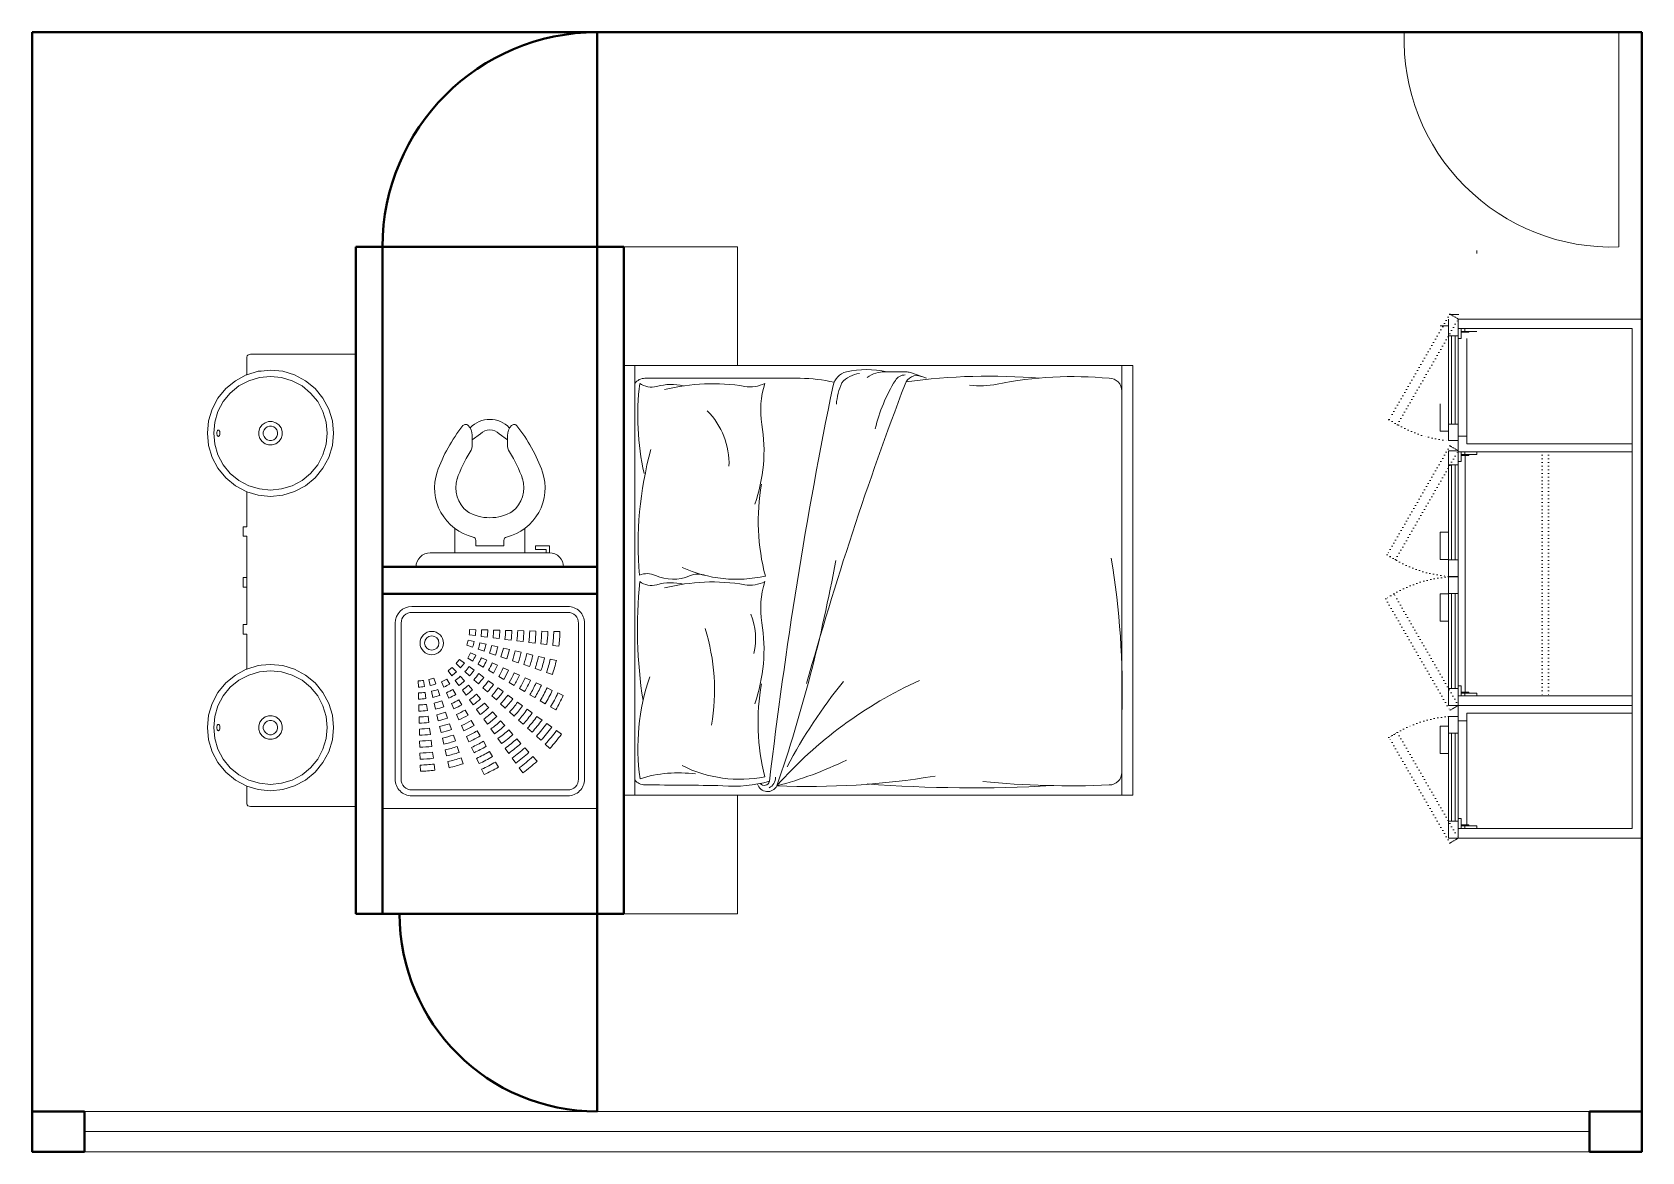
# Model space of a CAD drawing. Header units: inches. Extents: x -422522 to 22891, y -2973 to 414515.
# Drawn here: x 17150 to 17750, y 3784 to 4201 of the extents above; entities that cross this region are included whole.
import ezdxf

# ---------------------------------------------------------------- set-up
doc = ezdxf.new("R2010")
doc.units = ezdxf.units.IN
doc.header["$MEASUREMENT"] = 0
doc.linetypes.add('DOT2', pattern=[0.125, 0, -0.125])
doc.linetypes.add('TRATTEGGIATA2', pattern=[9.525, 6.35, -3.175])
doc.layers.get('0').update_dxf_attribs({"lineweight": 40})
for name, color, linetype, lineweight in [('ARREDAMENTO', 8, 'Continuous', 13), ('ARREDI attrezzature - furniture', 175, 'Continuous', 9), ('PORTE_finestre_doors_windows', 4, 'Continuous', 15)]:
    doc.layers.add(name, color=color, linetype=linetype, lineweight=lineweight)
doc.layers.add('ARREDI_attrezzature', color=175, linetype='Continuous')
doc.styles.add('ARCH', font='txt')

# ---------------------------------------------------------------- blocks, each defined once
blk = doc.blocks.new('15PTOI06')
for p, q in [((8, 8.5), (8, -8.5)), ((11.5, 5), (8, 5)), ((23.431562, 2.5), (24.727861, 2.5)), ((24.931034, 1.327586), (24.062054, 2.5)), ((9, 2), (9.765178, 2)), ((9, -2), (9, 2)), ((9.765178, -2), (9, -2)), ((24.931034, -1.327586), (24.062054, -2.5)), ((23.431562, -2.5), (24.690476, -2.5)), ((11.5, -5), (8, -5)), ((9, -6.5), (8.5, -6.5)), ((8.5, -6.5), (8.5, -8)), ((9, -8.5), (9, -6.5)), ((8.5, -8), (8, -8)), ((8, -8.5), (9, -8.5))]:
    blk.add_line(p, q)
for centre, radius, start, end in [((6, 8.5), 2, 0, 90), ((17.25, 0.65), 7.210062, 71.816347, 166.116636), ((12, -13.75), 22.534695, 51.265418, 70.559965), ((17.25, 0.65), 4.210062, 71.816347, 142.891702), ((12, -13.75), 19.534695, 57.937508, 70.559965), ((9.765178, 2.5), 0.5, 270, 346.116636), ((19.118098, 0), 6.118098, 147.797266, 212.202734), ((23.431562, 4.5), 2, 237.937508, 270), ((24.727861, 4.5), 2, 270, 314.939898), ((23.166667, 0), 3.833333, 313.602819, 46.397181), ((25.787408, 3.438228), 0.5, 314.939898, 51.265418), ((23.666667, 0), 1.833333, 313.602819, 46.397181), ((9.765178, -2.5), 0.5, 13.883364, 90), ((17.25, -0.65), 7.210062, 193.883364, 288.183653), ((17.25, -0.65), 4.210062, 217.108298, 288.183653), ((12, 13.75), 19.534695, 289.440035, 302.062492), ((12, 13.75), 22.534695, 289.440035, 308.665009), ((23.431562, -4.5), 2, 90, 122.062492), ((24.690476, -4.5), 2, 44.162471, 90), ((25.766527, -3.454957), 0.5, 308.665009, 44.162471), ((6, -8.5), 2, 270, 0)]:
    blk.add_arc(centre, radius, start, end)
at = {"style": 'ARCH'}
for tag, p, flags in [('ITEM', (0, -19.5), 3), ('ROOM_NUMBER', (0, -28.5), 1)]:
    blk.add_attdef(tag, p, '', height=6, dxfattribs=dict(at, flags=flags))

msp = doc.modelspace()

# ---------------------------------------------------------------- linework, layer by layer
for p, q in [((17150.42517, 4201.06899), (17750.42517, 4201.06899)), ((17150.42517, 3813.93501), (17150.42517, 4201.06899)), ((17361.0134, 4201.06899), (17361.0134, 4121.06899)), ((17750.42517, 4201.06899), (17750.42517, 3813.93501)), ((17271.0134, 4121.06899), (17271.0134, 3872.5984)), ((17271.0134, 4121.06899), (17371.0134, 4121.06899)), ((17281.0134, 4121.06899), (17281.0134, 3872.5984)), ((17361.0134, 4121.06899), (17361.0134, 3872.5984)), ((17371.0134, 4121.06899), (17371.0134, 4076.8337)), ((17371.0134, 3996.8337), (17371.0134, 4121.06899)), ((17371.0134, 3894.26937), (17371.0134, 4094.47675)), ((17271.0134, 4012.5984), (17271.0134, 3912.5984)), ((17281.0134, 4001.8337), (17361.0134, 4001.8337)), ((17371.0134, 3996.8337), (17371.0134, 3872.5984)), ((17281.0134, 3991.8337), (17361.0134, 3991.8337)), ((17271.0134, 3872.5984), (17271.0134, 3912.5984)), ((17371.0134, 3872.5984), (17371.0134, 3916.8337)), ((17371.0134, 3872.5984), (17271.0134, 3872.5984)), ((17361.0134, 3798.93501), (17361.0134, 3872.5984)), ((17150.42517, 3813.93501), (17150.42517, 3828.93501)), ((17150.42517, 3813.93501), (17150.42517, 3793.93501)), ((17750.42517, 3783.93501), (17750.42517, 3813.93501))]:
    msp.add_line(p, q)
msp.add_lwpolyline([(17750.42517, 4163.93501), (17750.42517, 4201.06899)])
for points in [[(17150.42517, 3798.93501), (17169.90633, 3798.93501), (17169.90633, 3783.93501), (17150.42517, 3783.93501)], [(17750.42517, 3798.93501), (17730.944, 3798.93501), (17730.944, 3783.93501), (17750.42517, 3783.93501)]]:
    msp.add_lwpolyline(points, close=True)
for centre, radius, start, end in [((17361.0134, 4121.06899), 80, 90, 180), ((17361.0134, 3872.5984), 73.66339, 180, 270)]:
    msp.add_arc(centre, radius, start, end)
at = {"layer": 'ARREDAMENTO'}
for p, q in [((17413.36634, 4121.06899), (17371.0134, 4121.06899)), ((17413.36634, 4076.8337), (17413.36634, 4121.06899)), ((17688.95664, 4119.69894), (17688.95664, 4118.66717)), ((17750.42517, 4114.21491), (17750.42517, 3920.77491)), ((17678.42517, 4048.89876), (17678.42517, 4094.21491)), ((17678.64625, 4095.90682), (17682.24625, 4095.90682)), ((17682.02517, 4094.21491), (17750.42517, 4094.21491)), ((17682.02517, 3950.21491), (17682.02517, 4094.21491)), ((17675.2002, 4091.71377), (17678.42517, 4091.71377)), ((17682.02517, 4087.9235), (17678.42517, 4087.9235)), ((17679.47836, 4055.09292), (17679.47836, 4087.9235)), ((17679.47836, 4087.9235), (17680.89325, 4087.9235)), ((17680.89325, 4087.9235), (17680.89325, 4055.09292)), ((17682.02517, 4090.61491), (17746.82517, 4090.61491)), ((17682.02517, 4086.93309), (17682.02517, 4090.61491)), ((17682.02517, 4090.61491), (17683.09325, 4090.61491)), ((17683.09325, 4086.93309), (17682.02517, 4086.93309)), ((17683.09325, 4090.61491), (17683.09325, 4086.93309)), ((17683.09325, 4089.25182), (17683.09325, 4089.58314)), ((17683.09325, 4089.58314), (17685.93035, 4089.58314)), ((17685.93035, 4089.25182), (17683.09325, 4089.25182)), ((17684.46455, 4089.58314), (17684.46455, 4090.61491)), ((17684.46455, 4090.61491), (17688.95664, 4090.61491)), ((17688.95664, 4089.58314), (17684.46455, 4089.58314)), ((17685.24546, 4086.93309), (17685.24546, 4050.53491)), ((17685.93035, 4089.58314), (17685.93035, 4089.25182)), ((17746.82517, 4090.61491), (17746.82517, 3947.33491)), ((17230.53212, 4080.44806), (17230.42517, 4080.05414)), ((17230.42517, 4080.05414), (17230.42517, 4073.45041)), ((17230.83292, 4080.77522), (17230.53212, 4080.44806)), ((17231.30083, 4080.99555), (17230.83292, 4080.77522)), ((17231.83559, 4081.06899), (17231.30083, 4080.99555)), ((17271.0134, 4081.06899), (17231.83559, 4081.06899)), ((17230.42517, 4073.45041), (17234.65834, 4074.73453)), ((17234.65834, 4074.73453), (17235.71928, 4074.83902)), ((17239.2487, 4075.18664), (17235.71928, 4074.83902)), ((17243.83906, 4074.73453), (17239.2487, 4075.18664)), ((17248.25301, 4073.39557), (17243.83906, 4074.73453)), ((17371.0134, 4076.8337), (17560.66046, 4076.8337)), ((17375.06046, 3916.8337), (17375.06046, 4076.8337)), ((17476.53921, 4074.48076), (17467.30484, 4074.48076)), ((17478.16768, 4074.19001), (17483.75874, 4072.12781)), ((17556.6134, 3916.8337), (17556.6134, 4076.8337)), ((17560.66046, 3916.8337), (17560.66046, 4076.8337)), ((17222.61089, 4068.29503), (17219.6847, 4064.72947)), ((17226.17645, 4071.22122), (17222.61089, 4068.29503)), ((17227.48368, 4069.26482), (17224.27467, 4066.63125)), ((17230.24438, 4073.39557), (17226.17645, 4071.22122)), ((17231.14481, 4071.22173), (17227.48368, 4069.26482)), ((17230.42517, 4073.45041), (17230.24438, 4073.39557)), ((17235.11737, 4072.4268), (17231.14481, 4071.22173)), ((17239.2487, 4072.8337), (17235.11737, 4072.4268)), ((17243.38002, 4072.4268), (17239.2487, 4072.8337)), ((17247.35258, 4071.22173), (17243.38002, 4072.4268)), ((17251.01371, 4069.26482), (17247.35258, 4071.22173)), ((17252.32094, 4071.22122), (17248.25301, 4073.39557)), ((17254.22272, 4066.63125), (17251.01371, 4069.26482)), ((17255.8865, 4068.29503), (17252.32094, 4071.22122)), ((17258.81269, 4064.72947), (17255.8865, 4068.29503)), ((17436.75646, 4072.12781), (17378.82517, 4072.12781)), ((17219.6847, 4064.72947), (17217.51035, 4060.66154)), ((17221.6411, 4063.42224), (17219.68419, 4059.76111)), ((17224.27467, 4066.63125), (17221.6411, 4063.42224)), ((17256.85629, 4063.42224), (17254.22272, 4066.63125)), ((17258.8132, 4059.76111), (17256.85629, 4063.42224)), ((17260.98704, 4060.66154), (17258.81269, 4064.72947)), ((17675.2002, 4052.48061), (17675.2002, 4062.62974)), ((17216.17139, 4056.24759), (17215.71928, 4051.65723)), ((17217.51035, 4060.66154), (17216.17139, 4056.24759)), ((17219.68419, 4059.76111), (17218.47912, 4055.78855)), ((17238.55854, 4056.01468), (17237.2458, 4055.58814)), ((17239.93885, 4056.01468), (17238.55854, 4056.01468)), ((17241.25159, 4055.58814), (17239.93885, 4056.01468)), ((17260.01827, 4055.78855), (17258.8132, 4059.76111)), ((17262.326, 4056.24759), (17260.98704, 4060.66154)), ((17262.77811, 4051.65723), (17262.326, 4056.24759)), ((17215.71928, 4051.65723), (17216.17139, 4047.06687)), ((17218.47912, 4055.78855), (17218.07223, 4051.65723)), ((17218.07223, 4051.65723), (17218.47912, 4047.5259)), ((17219.27796, 4052.02367), (17219.2487, 4051.65723)), ((17219.27796, 4051.29078), (17219.2487, 4051.65723)), ((17219.33823, 4052.28115), (17219.27796, 4052.02367)), ((17219.33823, 4051.0333), (17219.27796, 4051.29078)), ((17219.41932, 4052.48577), (17219.33823, 4052.28115)), ((17219.41932, 4050.82868), (17219.33823, 4051.0333)), ((17219.53066, 4052.66166), (17219.41932, 4052.48577)), ((17219.53066, 4050.6528), (17219.41932, 4050.82868)), ((17219.66469, 4052.78213), (17219.53066, 4052.66166)), ((17219.66469, 4050.53232), (17219.53066, 4050.6528)), ((17219.83693, 4052.8337), (17219.66469, 4052.78213)), ((17219.83693, 4050.48076), (17219.66469, 4050.53232)), ((17219.83693, 4052.8337), (17220.00917, 4052.78213)), ((17219.83693, 4050.48076), (17220.00917, 4050.53232)), ((17220.00917, 4052.78213), (17220.1432, 4052.66166)), ((17220.00917, 4050.53232), (17220.1432, 4050.6528)), ((17220.1432, 4052.66166), (17220.25454, 4052.48577)), ((17220.1432, 4050.6528), (17220.25454, 4050.82868)), ((17220.25454, 4052.48577), (17220.33563, 4052.28115)), ((17220.25454, 4050.82868), (17220.33563, 4051.0333)), ((17220.33563, 4052.28115), (17220.3959, 4052.02367)), ((17220.33563, 4051.0333), (17220.3959, 4051.29078)), ((17220.3959, 4052.02367), (17220.42517, 4051.65723)), ((17220.3959, 4051.29078), (17220.42517, 4051.65723)), ((17235.31778, 4053.66013), (17234.89125, 4052.34738)), ((17234.89125, 4052.34738), (17234.89125, 4050.96707)), ((17234.89125, 4050.96707), (17235.31778, 4049.65433)), ((17236.12911, 4054.77682), (17235.31778, 4053.66013)), ((17237.2458, 4055.58814), (17236.12911, 4054.77682)), ((17236.83774, 4052.88567), (17236.57613, 4052.08052)), ((17236.57613, 4052.08052), (17236.57613, 4051.23393)), ((17236.57613, 4051.23393), (17236.83774, 4050.42878)), ((17237.33535, 4053.57057), (17236.83774, 4052.88567)), ((17236.83774, 4050.42878), (17237.33535, 4049.74388)), ((17238.02025, 4054.06819), (17237.33535, 4053.57057)), ((17238.8254, 4054.3298), (17238.02025, 4054.06819)), ((17239.67199, 4054.3298), (17238.8254, 4054.3298)), ((17240.47714, 4054.06819), (17239.67199, 4054.3298)), ((17241.16204, 4053.57057), (17240.47714, 4054.06819)), ((17241.65965, 4052.88567), (17241.16204, 4053.57057)), ((17241.16204, 4049.74388), (17241.65965, 4050.42878)), ((17242.36828, 4054.77682), (17241.25159, 4055.58814)), ((17241.92126, 4052.08052), (17241.65965, 4052.88567)), ((17241.65965, 4050.42878), (17241.92126, 4051.23393)), ((17241.92126, 4051.23393), (17241.92126, 4052.08052)), ((17243.17961, 4053.66013), (17242.36828, 4054.77682)), ((17243.60614, 4052.34738), (17243.17961, 4053.66013)), ((17243.17961, 4049.65433), (17243.60614, 4050.96707)), ((17243.60614, 4050.96707), (17243.60614, 4052.34738)), ((17260.42517, 4051.65723), (17260.01827, 4055.78855)), ((17260.01827, 4047.5259), (17260.42517, 4051.65723)), ((17262.326, 4047.06687), (17262.77811, 4051.65723)), ((17678.42517, 4052.48061), (17675.2002, 4052.48061)), ((17682.02517, 4055.09292), (17678.42517, 4055.09292)), ((17680.89325, 4055.09292), (17679.47836, 4055.09292)), ((17682.02517, 4048.89876), (17682.02517, 4050.53491)), ((17682.02517, 4050.53491), (17685.23315, 4050.53491)), ((17685.23315, 4050.53491), (17685.23315, 4047.65491)), ((17216.17139, 4047.06687), (17217.51035, 4042.65291)), ((17218.47912, 4047.5259), (17219.68419, 4043.55334)), ((17235.31778, 4049.65433), (17236.12911, 4048.53764)), ((17236.12911, 4048.53764), (17237.2458, 4047.72632)), ((17237.2458, 4047.72632), (17238.55854, 4047.29978)), ((17237.33535, 4049.74388), (17238.02025, 4049.24627)), ((17238.02025, 4049.24627), (17238.8254, 4048.98466)), ((17238.55854, 4047.29978), (17239.93885, 4047.29978)), ((17238.8254, 4048.98466), (17239.67199, 4048.98466)), ((17239.67199, 4048.98466), (17240.47714, 4049.24627)), ((17239.93885, 4047.29978), (17241.25159, 4047.72632)), ((17240.47714, 4049.24627), (17241.16204, 4049.74388)), ((17241.25159, 4047.72632), (17242.36828, 4048.53764)), ((17242.36828, 4048.53764), (17243.17961, 4049.65433)), ((17258.8132, 4043.55334), (17260.01827, 4047.5259)), ((17260.98704, 4042.65291), (17262.326, 4047.06687)), ((17682.02517, 4048.89876), (17678.42517, 4048.89876)), ((17678.42517, 3950.21491), (17678.42517, 4045.14627)), ((17682.02517, 4045.14627), (17678.42517, 4045.14627)), ((17746.82517, 4044.77491), (17682.02517, 4044.77491)), ((17682.02517, 4041.09309), (17682.02517, 4044.77491)), ((17682.02517, 4044.77491), (17683.09325, 4044.77491)), ((17683.09325, 4044.77491), (17683.09325, 4041.09309)), ((17684.46455, 4043.74314), (17684.46455, 4044.77491)), ((17684.46455, 4044.77491), (17688.95664, 4044.77491)), ((17746.82517, 4047.65491), (17685.23315, 4047.65491)), ((17688.95664, 4044.77491), (17688.95664, 4043.74314)), ((17217.51035, 4042.65291), (17219.6847, 4038.58499)), ((17219.68419, 4043.55334), (17221.6411, 4039.89221)), ((17219.6847, 4038.58499), (17222.61089, 4035.01942)), ((17221.6411, 4039.89221), (17224.27467, 4036.6832)), ((17254.22272, 4036.6832), (17256.85629, 4039.89221)), ((17255.8865, 4035.01942), (17258.81269, 4038.58499)), ((17256.85629, 4039.89221), (17258.8132, 4043.55334)), ((17258.81269, 4038.58499), (17260.98704, 4042.65291)), ((17682.02517, 4039.9235), (17678.42517, 4039.9235)), ((17679.47836, 4004.50631), (17679.47836, 4039.9235)), ((17679.47836, 4039.9235), (17680.89325, 4039.9235)), ((17680.89325, 4039.9235), (17680.89325, 4004.50631)), ((17683.09325, 4041.09309), (17682.02517, 4041.09309)), ((17683.09325, 4043.41182), (17683.09325, 4043.74314)), ((17683.09325, 4043.74314), (17685.93035, 4043.74314)), ((17685.93035, 4043.41182), (17683.09325, 4043.41182)), ((17688.95664, 4043.74314), (17684.46455, 4043.74314)), ((17684.52589, 4043.41182), (17684.52589, 3955.17799)), ((17685.93035, 4043.74314), (17685.93035, 4043.41182)), ((17222.61089, 4035.01942), (17226.17645, 4032.09324)), ((17224.27467, 4036.6832), (17227.48368, 4034.04963)), ((17226.17645, 4032.09324), (17230.24438, 4029.91888)), ((17227.48368, 4034.04963), (17231.14481, 4032.09272)), ((17231.14481, 4032.09272), (17235.11737, 4030.88766)), ((17243.38002, 4030.88766), (17247.35258, 4032.09272)), ((17247.35258, 4032.09272), (17251.01371, 4034.04963)), ((17248.25301, 4029.91888), (17252.32094, 4032.09324)), ((17251.01371, 4034.04963), (17254.22272, 4036.6832)), ((17252.32094, 4032.09324), (17255.8865, 4035.01942)), ((17230.24438, 4029.91888), (17230.42517, 4029.86404)), ((17230.42517, 4029.86404), (17234.65834, 4028.57993)), ((17230.42517, 4029.86404), (17230.42517, 4016.82912)), ((17235.71928, 4028.47543), (17234.65834, 4028.57993)), ((17235.11737, 4030.88766), (17239.2487, 4030.48076)), ((17235.71928, 4028.47543), (17239.2487, 4028.12781)), ((17235.71928, 4028.47543), (17235.71928, 4028.47543)), ((17239.2487, 4030.48076), (17243.38002, 4030.88766)), ((17239.2487, 4028.12781), (17243.83906, 4028.57993)), ((17243.83906, 4028.57993), (17248.25301, 4029.91888)), ((17230.42517, 4016.82912), (17229.12754, 4016.82912)), ((17229.12754, 4016.82912), (17229.12754, 4013.29971)), ((17675.2002, 4004.58796), (17675.2002, 4014.73709)), ((17675.2002, 4014.73709), (17678.42517, 4014.73709)), ((17229.12754, 4013.29971), (17230.42517, 4013.29971)), ((17230.42517, 4013.29971), (17230.42517, 4012.29746)), ((17230.42517, 4002.76805), (17230.42517, 4012.29746)), ((17230.42517, 4008.76805), (17230.42517, 3994.42876)), ((17678.42517, 4004.58796), (17675.2002, 4004.58796)), ((17682.02517, 4004.50631), (17678.42517, 4004.50631)), ((17680.89325, 4004.50631), (17679.47836, 4004.50631)), ((17230.42517, 3997.85234), (17229.12754, 3997.85234)), ((17229.12754, 3997.85234), (17229.12754, 3994.32292)), ((17230.42517, 3984.89935), (17230.42517, 3999.23864)), ((17682.02517, 3998.31215), (17678.42517, 3998.31215)), ((17682.02517, 3998.11766), (17678.42517, 3998.11766)), ((17229.12754, 3994.32292), (17230.42517, 3994.32292)), ((17230.42517, 3990.89935), (17230.42517, 3981.36993)), ((17281.0134, 3991.8337), (17281.0134, 3911.8337)), ((17361.0134, 3911.8337), (17361.0134, 3991.8337)), ((17678.42517, 3991.84185), (17675.2002, 3991.84185)), ((17675.2002, 3991.84185), (17675.2002, 3981.69273)), ((17682.02517, 3991.94043), (17678.42517, 3991.94043)), ((17680.89325, 3991.94043), (17679.47836, 3991.94043)), ((17679.47836, 3991.94043), (17679.47836, 3956.52324)), ((17680.89325, 3956.52324), (17680.89325, 3991.94043)), ((17350.08007, 3987.12259), (17291.94673, 3987.12259)), ((17350.08007, 3984.90036), (17291.94673, 3984.90036)), ((17229.12754, 3976.83827), (17229.12754, 3980.36768)), ((17229.12754, 3980.36768), (17230.42517, 3980.36768)), ((17230.42517, 3980.36768), (17230.42517, 3981.36993)), ((17285.72451, 3980.90036), (17285.72451, 3922.76703)), ((17287.94673, 3980.90036), (17287.94673, 3922.76703)), ((17354.08007, 3922.76703), (17354.08007, 3980.90036)), ((17356.30229, 3922.76703), (17356.30229, 3980.90036)), ((17675.2002, 3981.69273), (17678.42517, 3981.69273)), ((17746.82517, 3904.37491), (17746.82517, 3981.90308)), ((17230.42517, 3976.83827), (17229.12754, 3976.83827)), ((17230.42517, 3963.80335), (17230.42517, 3976.83827)), ((17222.61089, 3958.64797), (17226.17645, 3961.57416)), ((17226.17645, 3961.57416), (17230.24438, 3963.74851)), ((17227.48368, 3959.61776), (17231.14481, 3961.57468)), ((17230.24438, 3963.74851), (17230.42517, 3963.80335)), ((17230.42517, 3963.80335), (17234.65834, 3965.08747)), ((17231.14481, 3961.57468), (17235.11737, 3962.77974)), ((17235.71928, 3965.19196), (17234.65834, 3965.08747)), ((17235.11737, 3962.77974), (17239.2487, 3963.18664)), ((17235.71928, 3965.19196), (17239.2487, 3965.53958)), ((17235.71928, 3965.19196), (17235.71928, 3965.19196)), ((17239.2487, 3965.53958), (17243.83906, 3965.08747)), ((17239.2487, 3963.18664), (17243.38002, 3962.77974)), ((17243.38002, 3962.77974), (17247.35258, 3961.57468)), ((17243.83906, 3965.08747), (17248.25301, 3963.74851)), ((17247.35258, 3961.57468), (17251.01371, 3959.61776)), ((17248.25301, 3963.74851), (17252.32094, 3961.57416)), ((17252.32094, 3961.57416), (17255.8865, 3958.64797)), ((17217.51035, 3951.01448), (17219.6847, 3955.08241)), ((17219.6847, 3955.08241), (17222.61089, 3958.64797)), ((17221.6411, 3953.77518), (17224.27467, 3956.98419)), ((17224.27467, 3956.98419), (17227.48368, 3959.61776)), ((17251.01371, 3959.61776), (17254.22272, 3956.98419)), ((17254.22272, 3956.98419), (17256.85629, 3953.77518)), ((17255.8865, 3958.64797), (17258.81269, 3955.08241)), ((17258.81269, 3955.08241), (17260.98704, 3951.01448)), ((17682.02517, 3956.52324), (17678.42517, 3956.52324)), ((17679.47836, 3956.52324), (17680.89325, 3956.52324)), ((17683.09325, 3957.49672), (17682.02517, 3957.49672)), ((17682.02517, 3957.49672), (17682.02517, 3953.81491)), ((17683.09325, 3953.81491), (17683.09325, 3957.49672)), ((17685.93035, 3955.17799), (17683.09325, 3955.17799)), ((17683.09325, 3955.17799), (17683.09325, 3954.84667)), ((17683.09325, 3954.84667), (17685.93035, 3954.84667)), ((17688.95664, 3954.84667), (17684.46455, 3954.84667)), ((17684.46455, 3954.84667), (17684.46455, 3953.81491)), ((17685.93035, 3954.84667), (17685.93035, 3955.17799)), ((17688.95664, 3953.81491), (17688.95664, 3954.84667)), ((17216.17139, 3946.60053), (17217.51035, 3951.01448)), ((17218.47912, 3946.14149), (17219.68419, 3950.11405)), ((17219.68419, 3950.11405), (17221.6411, 3953.77518)), ((17256.85629, 3953.77518), (17258.8132, 3950.11405)), ((17258.8132, 3950.11405), (17260.01827, 3946.14149)), ((17260.98704, 3951.01448), (17262.326, 3946.60053)), ((17678.42517, 3950.21491), (17682.02517, 3950.21491)), ((17746.82517, 3953.81491), (17682.02517, 3953.81491)), ((17682.02517, 3953.81491), (17683.09325, 3953.81491)), ((17746.82517, 3950.21491), (17682.02517, 3950.21491)), ((17682.02517, 3950.21491), (17682.02517, 3900.77491)), ((17746.82517, 3950.21491), (17682.02517, 3950.21491)), ((17684.46455, 3953.81491), (17688.95664, 3953.81491)), ((17215.71928, 3942.01017), (17216.17139, 3946.60053)), ((17216.17139, 3937.41981), (17215.71928, 3942.01017)), ((17218.07223, 3942.01017), (17218.47912, 3946.14149)), ((17218.47912, 3937.87884), (17218.07223, 3942.01017)), ((17219.27796, 3942.37661), (17219.2487, 3942.01017)), ((17219.27796, 3941.64373), (17219.2487, 3942.01017)), ((17219.33823, 3942.63409), (17219.27796, 3942.37661)), ((17219.41932, 3942.83871), (17219.33823, 3942.63409)), ((17219.53066, 3943.0146), (17219.41932, 3942.83871)), ((17219.66469, 3943.13507), (17219.53066, 3943.0146)), ((17219.83693, 3943.18664), (17219.66469, 3943.13507)), ((17219.83693, 3943.18664), (17220.00917, 3943.13507)), ((17220.00917, 3943.13507), (17220.1432, 3943.0146)), ((17220.1432, 3943.0146), (17220.25454, 3942.83871)), ((17220.25454, 3942.83871), (17220.33563, 3942.63409)), ((17220.33563, 3942.63409), (17220.3959, 3942.37661)), ((17220.3959, 3942.37661), (17220.42517, 3942.01017)), ((17220.3959, 3941.64373), (17220.42517, 3942.01017)), ((17234.89125, 3942.70032), (17235.31778, 3944.01307)), ((17234.89125, 3941.32002), (17234.89125, 3942.70032)), ((17235.31778, 3944.01307), (17236.12911, 3945.12976)), ((17236.12911, 3945.12976), (17237.2458, 3945.94108)), ((17236.57613, 3942.43346), (17236.83774, 3943.23861)), ((17236.57613, 3941.58687), (17236.57613, 3942.43346)), ((17236.83774, 3943.23861), (17237.33535, 3943.92352)), ((17237.2458, 3945.94108), (17238.55854, 3946.36762)), ((17237.33535, 3943.92352), (17238.02025, 3944.42113)), ((17238.02025, 3944.42113), (17238.8254, 3944.68274)), ((17238.55854, 3946.36762), (17239.93885, 3946.36762)), ((17238.8254, 3944.68274), (17239.67199, 3944.68274)), ((17239.67199, 3944.68274), (17240.47714, 3944.42113)), ((17239.93885, 3946.36762), (17241.25159, 3945.94108)), ((17240.47714, 3944.42113), (17241.16204, 3943.92352)), ((17241.16204, 3943.92352), (17241.65965, 3943.23861)), ((17241.25159, 3945.94108), (17242.36828, 3945.12976)), ((17241.65965, 3943.23861), (17241.92126, 3942.43346)), ((17241.92126, 3942.43346), (17241.92126, 3941.58687)), ((17242.36828, 3945.12976), (17243.17961, 3944.01307)), ((17243.17961, 3944.01307), (17243.60614, 3942.70032)), ((17243.60614, 3942.70032), (17243.60614, 3941.32002)), ((17260.01827, 3946.14149), (17260.42517, 3942.01017)), ((17260.42517, 3942.01017), (17260.01827, 3937.87884)), ((17262.326, 3946.60053), (17262.77811, 3942.01017)), ((17262.77811, 3942.01017), (17262.326, 3937.41981)), ((17678.42517, 3942.5092), (17675.2002, 3942.5092)), ((17675.2002, 3942.5092), (17675.2002, 3932.36007)), ((17678.42517, 3946.09106), (17678.42517, 3900.77491)), ((17682.02517, 3946.09106), (17678.42517, 3946.09106)), ((17682.02517, 3946.09106), (17682.02517, 3944.45491)), ((17682.02517, 3944.45491), (17685.23315, 3944.45491)), ((17746.82517, 3947.33491), (17685.23315, 3947.33491)), ((17685.23315, 3944.45491), (17685.23315, 3947.33491)), ((17685.24546, 3905.73799), (17685.24546, 3944.45491)), ((17217.51035, 3933.00585), (17216.17139, 3937.41981)), ((17219.68419, 3933.90628), (17218.47912, 3937.87884)), ((17219.33823, 3941.38624), (17219.27796, 3941.64373)), ((17219.41932, 3941.18162), (17219.33823, 3941.38624)), ((17219.53066, 3941.00574), (17219.41932, 3941.18162)), ((17219.66469, 3940.88526), (17219.53066, 3941.00574)), ((17219.83693, 3940.8337), (17219.66469, 3940.88526)), ((17219.83693, 3940.8337), (17220.00917, 3940.88526)), ((17220.00917, 3940.88526), (17220.1432, 3941.00574)), ((17220.1432, 3941.00574), (17220.25454, 3941.18162)), ((17220.25454, 3941.18162), (17220.33563, 3941.38624)), ((17220.33563, 3941.38624), (17220.3959, 3941.64373)), ((17235.31778, 3940.00727), (17234.89125, 3941.32002)), ((17236.12911, 3938.89058), (17235.31778, 3940.00727)), ((17237.2458, 3938.07926), (17236.12911, 3938.89058)), ((17236.83774, 3940.78172), (17236.57613, 3941.58687)), ((17237.33535, 3940.09682), (17236.83774, 3940.78172)), ((17238.55854, 3937.65272), (17237.2458, 3938.07926)), ((17238.02025, 3939.59921), (17237.33535, 3940.09682)), ((17238.8254, 3939.3376), (17238.02025, 3939.59921)), ((17239.93885, 3937.65272), (17238.55854, 3937.65272)), ((17239.67199, 3939.3376), (17238.8254, 3939.3376)), ((17240.47714, 3939.59921), (17239.67199, 3939.3376)), ((17241.25159, 3938.07926), (17239.93885, 3937.65272)), ((17241.16204, 3940.09682), (17240.47714, 3939.59921)), ((17241.65965, 3940.78172), (17241.16204, 3940.09682)), ((17242.36828, 3938.89058), (17241.25159, 3938.07926)), ((17241.92126, 3941.58687), (17241.65965, 3940.78172)), ((17243.17961, 3940.00727), (17242.36828, 3938.89058)), ((17243.60614, 3941.32002), (17243.17961, 3940.00727)), ((17260.01827, 3937.87884), (17258.8132, 3933.90628)), ((17262.326, 3937.41981), (17260.98704, 3933.00585)), ((17682.02517, 3939.8969), (17678.42517, 3939.8969)), ((17680.89325, 3939.8969), (17679.47836, 3939.8969)), ((17679.47836, 3939.8969), (17679.47836, 3907.06631)), ((17680.89325, 3907.06631), (17680.89325, 3939.8969)), ((17219.6847, 3928.93793), (17217.51035, 3933.00585)), ((17221.6411, 3930.24515), (17219.68419, 3933.90628)), ((17224.27467, 3927.03614), (17221.6411, 3930.24515)), ((17256.85629, 3930.24515), (17254.22272, 3927.03614)), ((17258.8132, 3933.90628), (17256.85629, 3930.24515)), ((17260.98704, 3933.00585), (17258.81269, 3928.93793)), ((17675.2002, 3932.36007), (17678.42517, 3932.36007)), ((17222.61089, 3925.37236), (17219.6847, 3928.93793)), ((17226.17645, 3922.44618), (17222.61089, 3925.37236)), ((17227.48368, 3924.40258), (17224.27467, 3927.03614)), ((17231.14481, 3922.44566), (17227.48368, 3924.40258)), ((17251.01371, 3924.40258), (17247.35258, 3922.44566)), ((17254.22272, 3927.03614), (17251.01371, 3924.40258)), ((17255.8865, 3925.37236), (17252.32094, 3922.44618)), ((17258.81269, 3928.93793), (17255.8865, 3925.37236)), ((17230.24438, 3920.27183), (17226.17645, 3922.44618)), ((17230.42517, 3920.21698), (17230.24438, 3920.27183)), ((17230.42517, 3920.21698), (17234.65834, 3918.93287)), ((17230.42517, 3913.61326), (17230.42517, 3920.21698)), ((17235.11737, 3921.2406), (17231.14481, 3922.44566)), ((17234.65834, 3918.93287), (17235.71928, 3918.82837)), ((17239.2487, 3920.8337), (17235.11737, 3921.2406)), ((17239.2487, 3918.48076), (17235.71928, 3918.82837)), ((17243.38002, 3921.2406), (17239.2487, 3920.8337)), ((17243.83906, 3918.93287), (17239.2487, 3918.48076)), ((17247.35258, 3922.44566), (17243.38002, 3921.2406)), ((17248.25301, 3920.27183), (17243.83906, 3918.93287)), ((17252.32094, 3922.44618), (17248.25301, 3920.27183)), ((17291.94673, 3918.76703), (17350.08007, 3918.76703)), ((17230.53212, 3913.21933), (17230.42517, 3913.61326)), ((17230.83292, 3912.89218), (17230.53212, 3913.21933)), ((17231.30083, 3912.67185), (17230.83292, 3912.89218)), ((17231.83559, 3912.5984), (17231.30083, 3912.67185)), ((17271.0134, 3912.5984), (17231.83559, 3912.5984)), ((17291.94673, 3916.54481), (17350.08007, 3916.54481)), ((17371.0134, 3916.8337), (17560.66046, 3916.8337)), ((17413.36634, 3916.8337), (17413.36634, 3872.5984)), ((17281.0134, 3911.8337), (17361.0134, 3911.8337)), ((17682.02517, 3907.06631), (17678.42517, 3907.06631)), ((17683.09325, 3908.05672), (17682.02517, 3908.05672)), ((17682.02517, 3908.05672), (17682.02517, 3904.37491)), ((17683.09325, 3904.37491), (17683.09325, 3908.05672)), ((17682.02517, 3900.77491), (17678.42517, 3900.77491)), ((17682.02517, 3904.37491), (17746.82517, 3904.37491)), ((17682.02517, 3904.37491), (17683.09325, 3904.37491)), ((17750.42517, 3900.77491), (17682.02517, 3900.77491)), ((17685.93035, 3905.73799), (17683.09325, 3905.73799)), ((17683.09325, 3905.73799), (17683.09325, 3905.40667)), ((17683.09325, 3905.40667), (17685.93035, 3905.40667)), ((17688.95664, 3905.40667), (17684.46455, 3905.40667)), ((17684.46455, 3905.40667), (17684.46455, 3904.37491)), ((17684.46455, 3904.37491), (17688.95664, 3904.37491)), ((17685.93035, 3905.40667), (17685.93035, 3905.73799)), ((17688.95664, 3904.37491), (17688.95664, 3905.40667)), ((17413.36634, 3872.5984), (17371.0134, 3872.5984))]:
    msp.add_line(p, q, dxfattribs=at)
at = {"layer": 'ARREDAMENTO', "linetype": 'DOT2', "ltscale": 10}
for p, q in [((17678.90747, 4096.01491), (17656.17801, 4056.64633)), ((17659.29571, 4054.84633), (17682.02517, 4094.21491)), ((17656.17801, 4056.64633), (17659.29571, 4054.84633)), ((17678.90747, 4046.94627), (17655.49042, 4006.38674)), ((17658.60811, 4004.58674), (17682.02517, 4045.14627)), ((17713.22256, 4044.77491), (17713.22256, 3953.81491)), ((17715.62777, 4044.77491), (17715.62777, 3953.81491)), ((17655.49042, 4006.38674), (17658.60811, 4004.58674)), ((17658.07379, 3991.69991), (17654.9561, 3989.89991)), ((17682.02517, 3950.21491), (17658.07379, 3991.69991)), ((17654.9561, 3989.89991), (17678.90747, 3948.41491)), ((17656.17801, 3938.34349), (17659.29571, 3940.14349)), ((17678.90747, 3898.97491), (17656.17801, 3938.34349)), ((17659.29571, 3940.14349), (17682.02517, 3900.77491))]:
    msp.add_line(p, q, dxfattribs=at)
at = {"layer": 'ARREDAMENTO', "linetype": 'TRATTEGGIATA2', "ltscale": 0.004}
for p, q in [((17682.02517, 4094.21491), (17678.90747, 4096.01491)), ((17682.02517, 4045.14627), (17678.90747, 4046.94627))]:
    msp.add_line(p, q, dxfattribs=at)
at = {"layer": 'ARREDAMENTO', "color": 251, "linetype": 'TRATTEGGIATA2', "ltscale": 0.004}
msp.add_line((17678.90747, 3948.41491), (17682.02517, 3950.21491), dxfattribs=at)
at = {"layer": 'ARREDAMENTO'}
for points in [[(17315.6152, 3976.246, 0.025403807), (17315.78027, 3978.4657), (17313.46571, 3978.51994, -0.025403807), (17313.31807, 3976.53471)], [(17320.06414, 3975.68685, 0.025403807), (17320.26298, 3978.36064), (17317.94842, 3978.41488, -0.025403807), (17317.76702, 3975.97556)], [(17324.51309, 3975.1277, 0.025403807), (17324.7457, 3978.25557), (17322.43114, 3978.30982, -0.025403807), (17322.21596, 3975.4164)], [(17328.96203, 3974.56855, 0.025403807), (17329.22841, 3978.15051), (17326.91385, 3978.20476, -0.025403807), (17326.66491, 3974.85725)], [(17333.41098, 3974.0094, 0.025403807), (17333.71112, 3978.04545), (17331.39656, 3978.0997, -0.025403807), (17331.11385, 3974.2981)], [(17314.61627, 3971.91376, 0.025403807), (17315.22586, 3974.05449), (17312.96986, 3974.57468, -0.025403807), (17312.42466, 3972.66007)], [(17318.86086, 3970.46835, 0.025403807), (17319.59516, 3973.04701), (17317.33916, 3973.5672, -0.025403807), (17316.66925, 3971.21466)], [(17323.10545, 3969.02295, 0.025403807), (17323.96446, 3972.03954), (17321.70845, 3972.55973, -0.025403807), (17320.91384, 3969.76925)], [(17337.85992, 3973.45025, 0.025403807), (17338.19384, 3977.94039), (17335.87928, 3977.99464, -0.025403807), (17335.5628, 3973.73895)], [(17342.30887, 3972.89109, 0.025403807), (17342.67655, 3977.83533), (17340.36199, 3977.88958, -0.025403807), (17340.01174, 3973.1798)], [(17346.75782, 3972.33194, 0.025403807), (17347.15927, 3977.73027), (17344.84471, 3977.78451, -0.025403807), (17344.46069, 3972.62065)], [(17311.53979, 3966.01308), (17309.67314, 3967.38266, -0.025403807), (17308.41553, 3965.83949), (17310.13365, 3964.28766, 0.025403807)], [(17315.7642, 3968.94219), (17313.79271, 3969.8459, -0.025403807), (17312.76368, 3967.87222), (17314.63336, 3966.77323, 0.025403807)], [(17319.84032, 3967.07376), (17317.86883, 3967.97746, -0.025403807), (17316.62928, 3965.60003), (17318.49896, 3964.50103, 0.025403807)], [(17323.91643, 3965.20532), (17321.94494, 3966.10903, -0.025403807), (17320.49489, 3963.32783), (17322.36456, 3962.22884, 0.025403807)], [(17327.35004, 3967.57754, 0.025403807), (17328.33375, 3971.03207), (17326.07775, 3971.55226, -0.025403807), (17325.15843, 3968.32385)], [(17331.59464, 3966.13213, 0.025403807), (17332.70305, 3970.02459), (17330.44705, 3970.54478, -0.025403807), (17329.40302, 3966.87844)], [(17335.83923, 3964.68672, 0.025403807), (17337.07235, 3969.01712), (17334.81635, 3969.53731, -0.025403807), (17333.64762, 3965.43303)], [(17341.44164, 3968.00964), (17339.18564, 3968.52983, -0.025403807), (17337.89221, 3963.98762), (17340.08382, 3963.24132, 0.025403807)], [(17344.32841, 3961.79591, 0.025403807), (17345.81094, 3967.00217), (17343.55494, 3967.52236, -0.025403807), (17342.1368, 3962.54222)], [(17300.93381, 3958.23089, -0.025403807), (17298.7931, 3957.62124), (17298.27284, 3959.87722, 0.025403807), (17300.18743, 3960.42248)], [(17303.90541, 3957.08304), (17303.00165, 3959.05451, 0.025403807), (17304.97529, 3960.0836), (17306.07434, 3958.21396, -0.025403807)], [(17306.83439, 3961.30755), (17305.46476, 3963.17416, 0.025403807), (17307.0079, 3964.43181), (17308.55978, 3962.71373, -0.025403807)], [(17309.48703, 3957.6924), (17308.11739, 3959.55901, 0.025403807), (17310.0135, 3961.10433), (17311.56538, 3959.38625, -0.025403807)], [(17315.15502, 3963.36056), (17313.28836, 3964.73014, -0.025403807), (17311.7431, 3962.83399), (17313.46123, 3961.28216, 0.025403807)], [(17318.77024, 3960.70803), (17316.90359, 3962.07761, -0.025403807), (17315.07067, 3959.82849), (17316.7888, 3958.27666, 0.025403807)], [(17327.99255, 3963.33688), (17326.02106, 3964.24059, -0.025403807), (17324.36049, 3961.05563), (17326.23017, 3959.95664, 0.025403807)], [(17332.06866, 3961.46845), (17330.09717, 3962.37215, -0.025403807), (17328.22609, 3958.78344), (17330.09577, 3957.68444, 0.025403807)], [(17336.14478, 3959.60001), (17334.17329, 3960.50372, -0.025403807), (17332.0917, 3956.51124), (17333.96137, 3955.41225, 0.025403807)], [(17296.6016, 3957.23183, -0.025403807), (17294.38191, 3957.06669), (17294.32759, 3959.38125, 0.025403807), (17296.31283, 3959.52895)], [(17297.16089, 3952.7829, -0.025403807), (17294.4871, 3952.58398), (17294.43279, 3954.89854, 0.025403807), (17296.87211, 3955.08002)], [(17302.37934, 3953.98634, -0.025403807), (17299.80071, 3953.25197), (17299.28045, 3955.50795, 0.025403807), (17301.63297, 3956.17793)], [(17305.77397, 3953.00699), (17304.87021, 3954.97845, 0.025403807), (17307.24761, 3956.21807), (17308.34665, 3954.34842, -0.025403807)], [(17312.13966, 3954.07725), (17310.77003, 3955.94386, 0.025403807), (17313.0191, 3957.77685), (17314.57098, 3956.05877, -0.025403807)], [(17314.7923, 3950.4621), (17313.42266, 3952.32871, 0.025403807), (17316.0247, 3954.44937), (17317.57658, 3952.73129, -0.025403807)], [(17322.38547, 3958.05551), (17320.51882, 3959.42509, -0.025403807), (17318.39824, 3956.82299), (17320.11637, 3955.27116, 0.025403807)], [(17326.0007, 3955.40298), (17324.13405, 3956.77256, -0.025403807), (17321.72582, 3953.81749), (17323.44394, 3952.26566, 0.025403807)], [(17329.61593, 3952.75046), (17327.74928, 3954.12004, -0.025403807), (17325.05339, 3950.81199), (17326.77151, 3949.26016, 0.025403807)], [(17340.22089, 3957.73158), (17338.2494, 3958.63528, -0.025403807), (17335.9573, 3954.23904), (17337.82697, 3953.14005, 0.025403807)], [(17344.29701, 3955.86314), (17342.32551, 3956.76685, -0.025403807), (17339.8229, 3951.96685), (17341.69258, 3950.86785, 0.025403807)], [(17348.37312, 3953.9947), (17346.40163, 3954.89841, -0.025403807), (17343.68851, 3949.69465), (17345.55818, 3948.59566, 0.025403807)], [(17297.72017, 3948.33397, -0.025403807), (17294.5923, 3948.10127), (17294.53798, 3950.41583, 0.025403807), (17297.43139, 3950.63109)], [(17303.82488, 3949.74179, -0.025403807), (17300.80831, 3948.8827), (17300.28805, 3951.13869, 0.025403807), (17303.07851, 3951.93338)], [(17307.64253, 3948.93093), (17306.73876, 3950.90239, 0.025403807), (17309.51992, 3952.35253), (17310.61897, 3950.48289, -0.025403807)], [(17309.51109, 3944.85487), (17308.60732, 3946.82633, 0.025403807), (17311.79223, 3948.487), (17312.89128, 3946.61735, -0.025403807)], [(17317.44493, 3946.84695), (17316.07529, 3948.71357, 0.025403807), (17319.0303, 3951.12189), (17320.58218, 3949.40381, -0.025403807)], [(17333.23116, 3950.09793), (17331.36451, 3951.46751, -0.025403807), (17328.38096, 3947.80649), (17330.09909, 3946.25466, 0.025403807)], [(17336.84639, 3947.44541), (17334.97973, 3948.81499, -0.025403807), (17331.70853, 3944.80099), (17333.42666, 3943.24916, 0.025403807)], [(17298.27945, 3943.88505, -0.025403807), (17294.6975, 3943.61856), (17294.64318, 3945.93312, 0.025403807), (17297.99068, 3946.18216)], [(17305.27041, 3945.49725, -0.025403807), (17301.81592, 3944.51343), (17301.29566, 3946.76942, 0.025403807), (17304.52404, 3947.68883)], [(17306.71595, 3941.2527, -0.025403807), (17302.82352, 3940.14417), (17302.30326, 3942.40015, 0.025403807), (17305.96958, 3943.44429)], [(17311.37965, 3940.77881), (17310.47588, 3942.75028, 0.025403807), (17314.06454, 3944.62146), (17315.16359, 3942.75182, -0.025403807)], [(17320.09756, 3943.23181), (17318.72793, 3945.09842, 0.025403807), (17322.0359, 3947.79441), (17323.58778, 3946.07633, -0.025403807)], [(17322.7502, 3939.61666), (17321.38056, 3941.48327, 0.025403807), (17325.0415, 3944.46693), (17326.59338, 3942.74885, -0.025403807)], [(17340.46161, 3944.79288), (17338.59496, 3946.16246, -0.025403807), (17335.0361, 3941.79549), (17336.75423, 3940.24366, 0.025403807)], [(17344.07684, 3942.14036), (17342.21019, 3943.50994, -0.025403807), (17338.36367, 3938.78999), (17340.0818, 3937.23816, 0.025403807)], [(17298.83874, 3939.43612, -0.025403807), (17294.80269, 3939.13585), (17294.74838, 3941.45041, 0.025403807), (17298.54996, 3941.73323)], [(17299.39802, 3934.98719, -0.025403807), (17294.90789, 3934.65314), (17294.85357, 3936.9677, 0.025403807), (17299.10925, 3937.28431)], [(17308.16149, 3937.00815, -0.025403807), (17303.83113, 3935.7749), (17303.31087, 3938.03089, 0.025403807), (17307.41511, 3939.19974)], [(17313.2482, 3936.70275), (17312.34444, 3938.67422, 0.025403807), (17316.33686, 3940.75593), (17317.4359, 3938.88628, -0.025403807)], [(17315.11676, 3932.62669), (17314.213, 3934.59816, 0.025403807), (17318.60917, 3936.89039), (17319.70822, 3935.02075, -0.025403807)], [(17325.40283, 3936.00151), (17324.03319, 3937.86812, 0.025403807), (17328.0471, 3941.13944), (17329.59898, 3939.42136, -0.025403807)], [(17328.05546, 3932.38636), (17326.68583, 3934.25297, 0.025403807), (17331.0527, 3937.81196), (17332.60458, 3936.09388, -0.025403807)], [(17347.69207, 3939.48783), (17345.82542, 3940.85741, -0.025403807), (17341.69125, 3935.78449), (17343.40937, 3934.23266, 0.025403807)], [(17299.95731, 3930.53826, -0.025403807), (17295.01309, 3930.17043), (17294.95877, 3932.48499, 0.025403807), (17299.66853, 3932.83538)], [(17304.83873, 3931.40563), (17304.31848, 3933.66162, 0.025403807), (17308.86065, 3934.95519), (17309.60702, 3932.7636, -0.025403807)], [(17311.05256, 3928.51905, -0.025403807), (17305.84634, 3927.03637), (17305.32608, 3929.29235, 0.025403807), (17310.30618, 3930.71064)], [(17316.98532, 3928.55064), (17316.08156, 3930.5221, 0.025403807), (17320.88148, 3933.02486), (17321.98053, 3931.15521, -0.025403807)], [(17330.7081, 3928.77121), (17329.33846, 3930.63782, 0.025403807), (17334.0583, 3934.48448), (17335.61018, 3932.7664, -0.025403807)], [(17333.36073, 3925.15606), (17331.9911, 3927.02268, 0.025403807), (17337.0639, 3931.157), (17338.61578, 3929.43892, -0.025403807)], [(17300.51659, 3926.08933, -0.025403807), (17295.11828, 3925.68772), (17295.06397, 3928.00228, 0.025403807), (17300.22782, 3928.38645)], [(17318.85388, 3924.47458), (17317.95012, 3926.44604, 0.025403807), (17323.15379, 3929.15932), (17324.25284, 3927.28968, -0.025403807)]]:
    msp.add_lwpolyline(points, format="xyb", close=True, dxfattribs=at)
for radius in [4.36212, 2.66667]:
    msp.add_circle((17299.36439, 3973.48272), radius, dxfattribs=at)
for centre, radius, start, end in [((17455.3932, 4068.08309), 6.58824, 102.88269037, 168.38686031), ((17461.3815, 4041.90045), 33.44695, 76.92864565, 102.88269037), ((17467.90624, 4064.35299), 10.14561, 86.6016899, 127.73019639), ((17476.53921, 4069.77487), 4.70588, 69.75410124, 89.99999999), ((17476.53921, 4069.77487), 4.70588, 69.75410124, 89.99999999), ((17378.82517, 4067.42193), 4.70588, 89.99999999, 143.13010234), ((17476.46356, 4058.26751), 100.30095, 173.14136388, 192.42475024), ((17381.25806, 4076.35535), 7.5163, 234.37876482, 285.19876584), ((17388.67967, 4049.03696), 20.79227, 77.31195792, 105.19876584), ((17403.9513, 3997.9055), 72.21381, 80.37112247, 104.25995085), ((17418.05148, 4081.01601), 12.0843, 260.37112247, 296.9649371), ((17454.79664, 4060.30326), 32.8083, 162.3597601, 189.39258997), ((19197.66644, 3712.89677), 1784.69772, 168.47703153, 173.27200853), ((17435.95431, 4012.3428), 59.79039, 77.08904232, 89.23129345), ((18681.11716, 3611.79308), 1289.46574, 159.18683319, 164.40799093), ((17472.25414, 4061.09229), 22.09085, 155.03385581, 176.46400488), ((17459.5944, 4064.36489), 9.53376, 94.68489843, 140.59840532), ((17522.58687, 4039.84303), 59.43787, 148.01122976, 166.86512647), ((17475.7692, 4069.19586), 4.18067, 89.01010272, 149.29760239), ((17480.2374, 4068.41084), 4.70588, 69.75410124, 160.67241641), ((17507.06828, 3847.55), 225.37639, 85.17528233, 97.8764669), ((17503.95682, 4100.71539), 31.38327, 262.47466585, 281.34253488), ((17538.45237, 3928.74656), 144.0112, 84.6389629, 101.34253488), ((17551.90752, 4067.42193), 4.70588, 359.99999999, 89.99999999), ((17382.4709, 4040.39893), 27.71093, 357.82947527, 45.00983083), ((17363.63137, 4045.22306), 59.59581, 340.3559327, 9.39258997), ((17512.96437, 4009.94158), 136.67497, 164.89247536, 184.68197091), ((17502.59163, 4019.00342), 81.50527, 170.32657588, 194.59731183), ((16889.07637, 4105.92798), 570.00935, 340.99686764, 349.72796231), ((17256.48037, 3955.64143), 300.26417, 358.30660049, 9.48315212), ((17550.05741, 3979.10662), 174.03468, 174.3094608, 188.94135127), ((17379.6114, 3991.58826), 7.74686, 65.78773233, 111.71237864), ((17381.25806, 4002.473), 7.5163, 234.37876482, 285.19876584), ((17389.31222, 4013.1612), 15.90684, 245.78773233, 292.88082932), ((17403.9513, 3924.02315), 72.21381, 80.37112247, 104.25995085), ((17412.92705, 4045.25113), 48.01706, 245.11795315, 282.98618896), ((17398.63833, 3991.06259), 8.07908, 69.01608558, 112.88082932), ((17418.05148, 4007.13365), 12.0843, 260.37112247, 296.9649371), ((17454.79664, 3986.42091), 32.8083, 162.3597601, 189.39258997), ((17388.67967, 3975.1546), 20.79227, 77.31195792, 105.19876584), ((17291.94673, 3980.90036), 6.22222, 90.000002, 179.999713), ((17291.94673, 3980.90036), 4, 90.000002, 179.999713), ((17350.08007, 3980.90036), 6.22222, 0.000001, 90.000002), ((17350.08007, 3980.90036), 4, 0.000001, 90.000002), ((17395.9206, 3975.02338), 24.16143, 347.14803195, 22.38250631), ((17326.81798, 3955.8195), 77.94843, 350.43203265, 17.27019933), ((17361.77711, 3971.18892), 61.45017, 340.65720325, 9.2500666), ((17457.96647, 3934.35203), 81.76877, 161.02923965, 188.01463023), ((17504.65646, 3944.02788), 83.64579, 170.14382641, 194.1008516), ((17546.66919, 3815.17756), 158.53312, 114.38326925, 138.45324971), ((17606.95934, 3834.57341), 198.21903, 141.03759283, 152.08562985), ((17391.35804, 3876.55363), 48.5696, 82.46108116, 107.19907473), ((17414.17487, 3970.51873), 47.79416, 243.33187051, 281.28912308), ((17395.95089, 4047.15888), 130.82874, 284.18938516, 296.3095844), ((17551.90752, 3925.30429), 4.70588, 269.99999999, 359.99999999), ((17291.94673, 3922.76703), 6.22222, 179.999713, 270), ((17291.94673, 3922.76703), 4, 179.999713, 270), ((17350.08007, 3922.76703), 4, 270, 0.000001), ((17350.08007, 3922.76703), 6.22222, 270, 0.000001), ((17378.82517, 3925.30429), 4.70588, 216.86989763, 269.99999999), ((17380.85934, 2620.23285), 1300.36715, 88.81149737, 90.08962834), ((17412.01078, 3968.6297), 48.48991, 265.05537283, 285.85570994), ((17424.52118, 3922.03311), 3.89557, 196.30047862, 333.93818059), ((17423.33488, 3922.38926), 1.96618, 219.39577551, 348.12559559), ((17423.58639, 3923.16509), 3.89318, 292.60519089, 4.49888172), ((17440.35462, 4202.14683), 282.09497, 267.49407168, 279.50940687), ((17501.00238, 4443.94664), 524.41339, 265.69720244, 273.22297854), ((17537.4388, 4262.03678), 341.7448, 264.51265409, 272.42650219)]:
    msp.add_arc(centre, radius, start, end, dxfattribs=at)
at = {"layer": 'ARREDAMENTO', "linetype": 'DOT2', "ltscale": 10}
for centre, radius, start, end in [((17682.02517, 4094.21491), 45.45892, 235.45785481, 265.45785481), ((17682.02517, 4045.14627), 46.97227, 235.60448611, 265.60448611), ((17682.02517, 3950.21491), 48.03784, 94.29782817, 124.29782817), ((17682.02517, 3900.77491), 45.45892, 94.54214519, 124.54214519)]:
    msp.add_arc(centre, radius, start, end, dxfattribs=at)
at = {"layer": 'ARREDI attrezzature - furniture', "color": 251, "linetype": 'TRATTEGGIATA2', "ltscale": 0.004}
msp.add_line((17682.02517, 3900.77491), (17678.90747, 3898.97491), dxfattribs=at)
at = {"layer": 'ARREDI_attrezzature'}
msp.add_line((17371.0134, 3916.8337), (17371.0134, 4076.8337), dxfattribs=at)
at = {"layer": 'PORTE_finestre_doors_windows'}
for p, q in [((17741.86006, 4201.06899), (17741.86006, 4121.06899)), ((17169.90633, 3798.93501), (17730.944, 3798.93501))]:
    msp.add_line(p, q, dxfattribs=at)
msp.add_lwpolyline([(17169.90633, 3791.43501), (17730.944, 3791.43501), (17730.944, 3783.93501), (17169.90633, 3783.93501)], close=True, dxfattribs=at)
msp.add_arc((17739.17148, 4198.38041), 77.35816, 178.00828843, 271.99171157, dxfattribs=at)

# ---------------------------------------------------------------- block references
at = {"layer": 'ARREDAMENTO', "xscale": 2.619047619047628, "yscale": 2.619047619047628, "zscale": 2.619047619047628, "rotation": 89.99999999999999}
msp.add_blockref('15PTOI06', (17321.0134, 3986.11941), dxfattribs=at)

doc.saveas('drawing.dxf')
